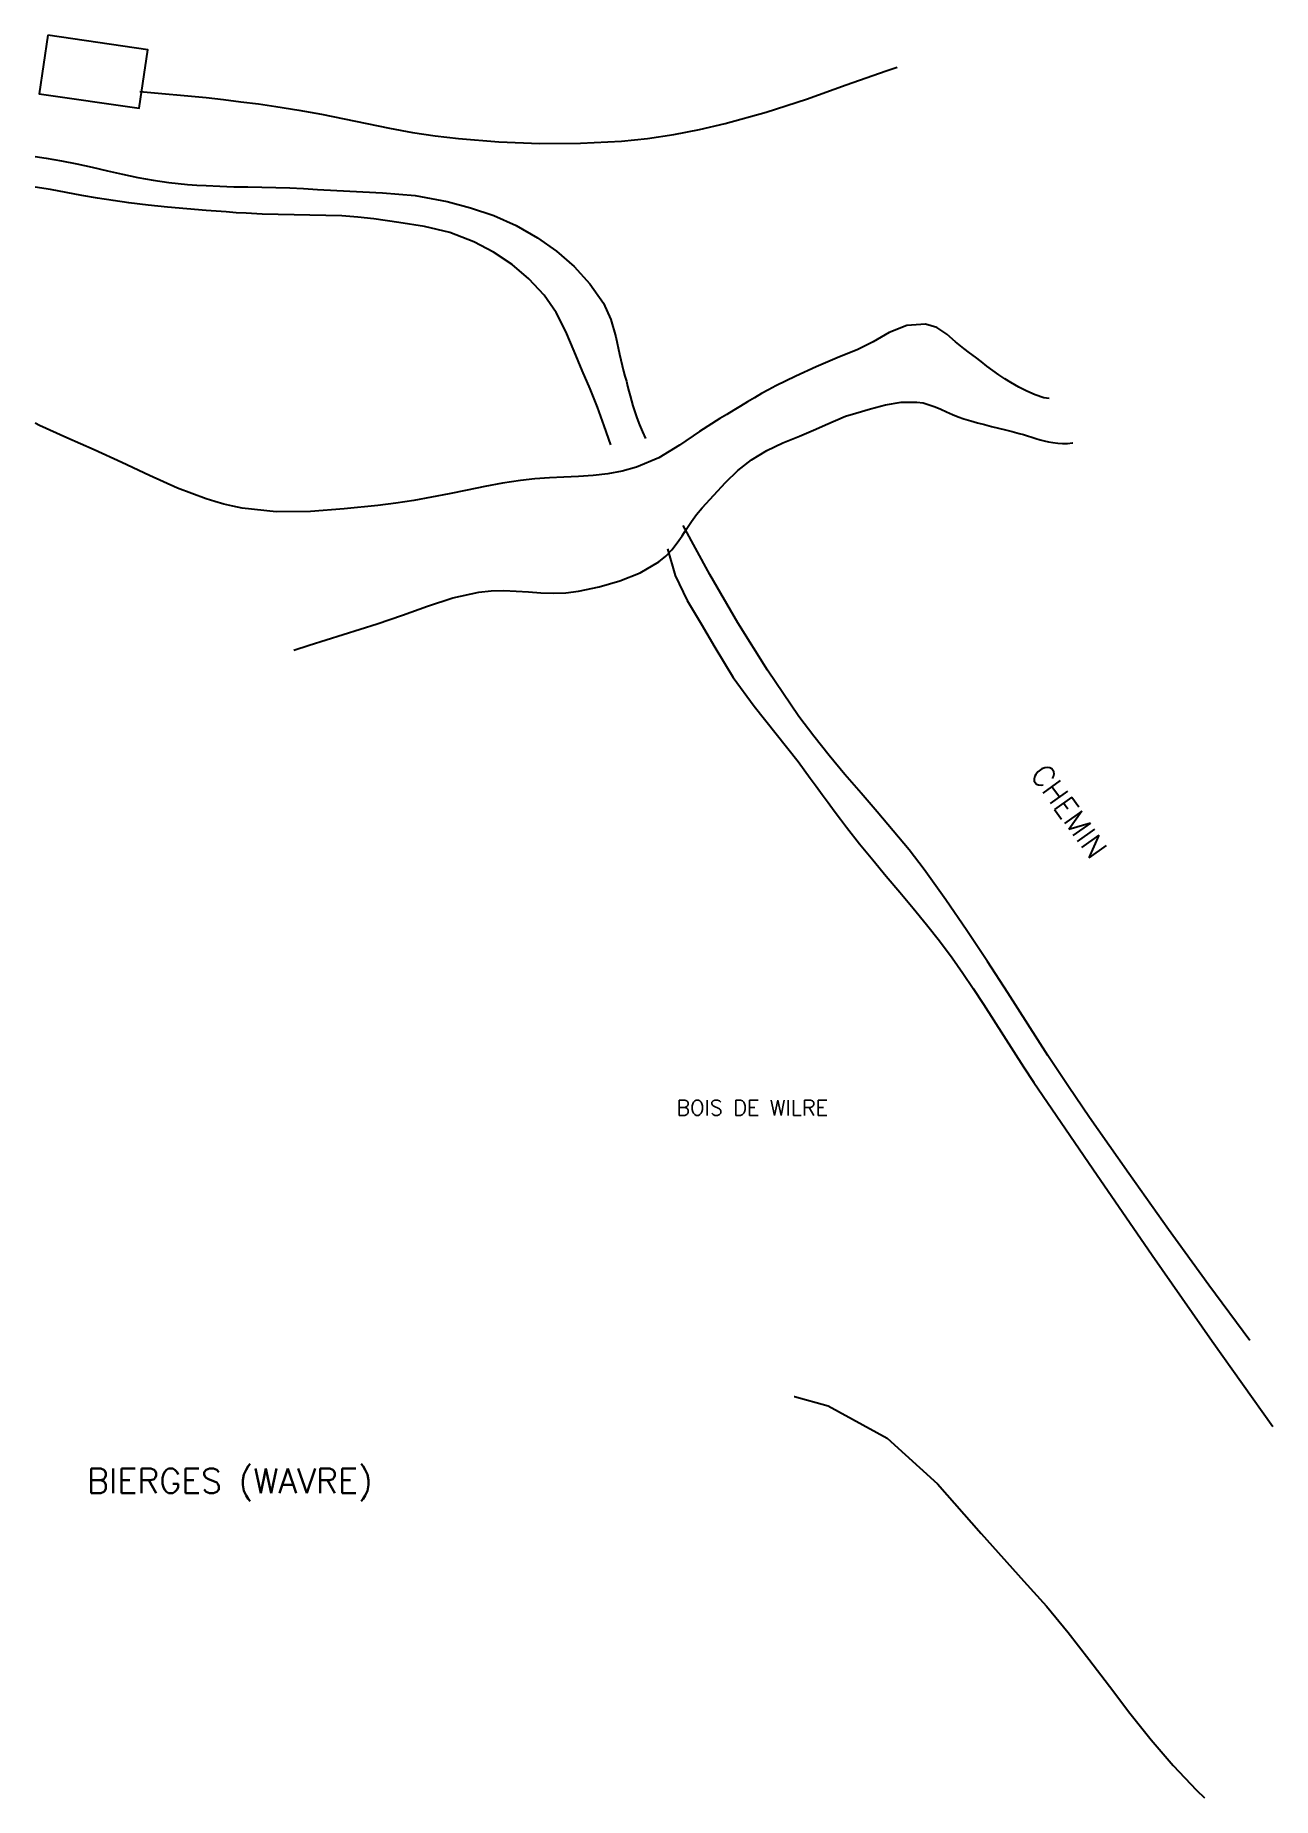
# Model space of a CAD drawing. Header units: millimetres. Extents: x 164000 to 165001, y 157998 to 159001.
# Drawn here: x 164000 to 164101.4, y 158478.2 to 158622.6 of the extents above; entities that cross this region are included whole.
import ezdxf
from ezdxf.enums import TextEntityAlignment as Align

# ---------------------------------------------------------------- set-up
doc = ezdxf.new("R2010")
doc.units = ezdxf.units.MM
for name, color, linetype in [('W0071', 7, 'CONTINUOUS'), ('W0104', 1, 'CONTINUOUS'), ('W0211', 2, 'CONTINUOUS'), ('W0214', 2, 'CONTINUOUS'), ('W0515', 5, 'CONTINUOUS'), ('W0980', 7, 'CONTINUOUS'), ('W0983', 7, 'CONTINUOUS'), ('W0989', 7, 'CONTINUOUS')]:
    doc.layers.add(name, color=color, linetype=linetype)
doc.styles.get("Standard").update_dxf_attribs({"font": 'romans.shx', "width": 0.85})

msp = doc.modelspace()

# ---------------------------------------------------------------- texts
at = {"layer": 'W0980'}
msp.add_text('BIERGES (WAVRE)', height=2, dxfattribs=at).set_placement((164015.95, 158503.99), align=Align.MIDDLE)
at = {"layer": 'W0983'}
msp.add_text('BOIS DE WILRE', height=1.25, dxfattribs=at).set_placement((164058.77, 158534.7), align=Align.MIDDLE_CENTER)
at = {"layer": 'W0989'}
msp.add_text('CHEMIN', height=1.75, rotation=305.3661, dxfattribs=at).set_placement((164081.5, 158562.01))

# ---------------------------------------------------------------- linework, layer by layer
at = {"layer": 'W0071'}
for points in [[(164000, 158612.63), (164000.89, 158612.5), (164002.15, 158612.28), (164003.41, 158612.02), (164004.66, 158611.74), (164005.91, 158611.46), (164007.16, 158611.17), (164008.41, 158610.91), (164009.68, 158610.68), (164010.95, 158610.5), (164011.71, 158610.42), (164012.47, 158610.34), (164013.24, 158610.28), (164014, 158610.24)], [(164014, 158608.21), (164012.42, 158608.34), (164010.84, 158608.48), (164009.26, 158608.65), (164007.68, 158608.83), (164006.39, 158609.01), (164005.1, 158609.22), (164003.82, 158609.44), (164002.54, 158609.68), (164001.25, 158609.91), (164000, 158610.12)], [(164014, 158610.24), (164015.14, 158610.19), (164016.28, 158610.15), (164017.43, 158610.13), (164018.57, 158610.11), (164019.71, 158610.08), (164020.86, 158610.05), (164022, 158610), (164023.14, 158609.93), (164025.79, 158609.79), (164028.46, 158609.66), (164031.13, 158609.42), (164033.76, 158608.94), (164035.69, 158608.42), (164037.59, 158607.78), (164039.43, 158606.97), (164041.18, 158605.96), (164042.73, 158604.86), (164044.17, 158603.6), (164045.47, 158602.19), (164046.57, 158600.62), (164047.19, 158599.28), (164047.59, 158597.86), (164047.89, 158596.42), (164048.23, 158595.03), (164048.34, 158594.63), (164048.45, 158594.22), (164048.55, 158593.82), (164048.65, 158593.41), (164048.75, 158593.01), (164048.86, 158592.6), (164048.98, 158592.2), (164049.11, 158591.8), (164049.31, 158591.22), (164049.54, 158590.65), (164049.78, 158590.08), (164050.03, 158589.53)], [(164047.17, 158589.01), (164046.64, 158590.56), (164046.08, 158592.09), (164045.48, 158593.6), (164044.83, 158595.1), (164044.17, 158596.68), (164043.5, 158598.28), (164042.71, 158599.84), (164041.71, 158601.27), (164040.46, 158602.6), (164039.08, 158603.78), (164037.57, 158604.79), (164035.96, 158605.64), (164033.97, 158606.4), (164031.9, 158606.9), (164029.81, 158607.23), (164027.74, 158607.51), (164026.43, 158607.66), (164025.13, 158607.75), (164023.82, 158607.8), (164022.51, 158607.83), (164021.21, 158607.84), (164019.9, 158607.86), (164018.6, 158607.9), (164017.29, 158607.97), (164016.47, 158608.02), (164015.65, 158608.08), (164014.82, 158608.14), (164014, 158608.21)], [(164099.55, 158515.64), (164096.2, 158520.16), (164092.9, 158524.72), (164089.63, 158529.3), (164086.41, 158533.91), (164084.69, 158536.43), (164083.01, 158538.98), (164081.36, 158541.54), (164079.71, 158544.11), (164078.05, 158546.67), (164076.36, 158549.22), (164074.63, 158551.73), (164072.85, 158554.21), (164071.62, 158555.82), (164070.33, 158557.39), (164069.02, 158558.93), (164067.69, 158560.46), (164066.37, 158561.99), (164065.07, 158563.54), (164063.81, 158565.13), (164062.6, 158566.76), (164060.03, 158570.54), (164057.59, 158574.41), (164055.29, 158578.37), (164053.12, 158582.4)], [(164051.83, 158580.49), (164052.44, 158578.3), (164053.44, 158576.26), (164054.59, 158574.33), (164055.69, 158572.43), (164057.2, 158569.94), (164058.93, 158567.6), (164060.74, 158565.33), (164062.52, 158563.05), (164063.02, 158562.39), (164063.51, 158561.71), (164064.01, 158561.04), (164064.5, 158560.36), (164064.99, 158559.69), (164065.49, 158559.01), (164065.99, 158558.34), (164066.5, 158557.68), (164067.56, 158556.33), (164068.65, 158555), (164069.75, 158553.68), (164070.86, 158552.36), (164071.96, 158551.04), (164073.05, 158549.71), (164074.12, 158548.36), (164075.15, 158546.98), (164076.04, 158545.73), (164076.89, 158544.47), (164077.73, 158543.19), (164078.55, 158541.9), (164079.36, 158540.61), (164080.18, 158539.32), (164081.01, 158538.04), (164081.85, 158536.77), (164086.68, 158529.68), (164091.55, 158522.61), (164096.47, 158515.58), (164101.43, 158508.59)]]:
    msp.add_lwpolyline(points, dxfattribs=at)
at = {"layer": 'W0104'}
msp.add_lwpolyline([(164001.02, 158622.56), (164000.33, 158617.77), (164008.52, 158616.59), (164009.22, 158621.37)], close=True, dxfattribs=at)
at = {"layer": 'W0211'}
msp.add_lwpolyline([(164062.2, 158511.05), (164062.22, 158511.05), (164064.98, 158510.29), (164069.84, 158507.63), (164073.96, 158503.9), (164077.53, 158499.81), (164081.02, 158495.91), (164082.89, 158493.86), (164084.67, 158491.72), (164086.37, 158489.53), (164088.05, 158487.31), (164089.73, 158485.1), (164091.46, 158482.92), (164093.27, 158480.81), (164095.19, 158478.79), (164095.83, 158478.17)], dxfattribs=at)
at = {"layer": 'W0214'}
for points in [[(164014, 158617.45), (164015.43, 158617.29), (164016.86, 158617.11), (164018.29, 158616.93), (164019.72, 158616.73), (164021.6, 158616.43), (164023.46, 158616.08), (164025.32, 158615.71), (164027.18, 158615.32), (164029.04, 158614.95), (164030.91, 158614.6), (164032.79, 158614.31), (164034.68, 158614.09), (164038.01, 158613.83), (164041.35, 158613.7), (164044.7, 158613.71), (164048.04, 158613.88), (164050.19, 158614.1), (164052.33, 158614.42), (164054.45, 158614.84), (164056.56, 158615.32), (164059.91, 158616.25), (164063.21, 158617.33), (164066.48, 158618.49), (164069.76, 158619.64), (164070.64, 158619.95)], [(164008.57, 158617.96), (164014, 158617.45)]]:
    msp.add_lwpolyline(points, dxfattribs=at)
at = {"layer": 'W0515'}
for points in [[(164083.12, 158592.8), (164082.68, 158592.86), (164081.96, 158593.09), (164081.27, 158593.39), (164080.61, 158593.74), (164079.97, 158594.1), (164079.46, 158594.42), (164078.97, 158594.75), (164078.48, 158595.1), (164078.01, 158595.46), (164077.54, 158595.83), (164077.07, 158596.19), (164076.59, 158596.54), (164076.1, 158596.89), (164075.42, 158597.44), (164074.71, 158598.07), (164073.9, 158598.62), (164072.98, 158598.9), (164071.44, 158598.78), (164069.99, 158598.2), (164068.67, 158597.45), (164067.42, 158596.82), (164065.72, 158596.12), (164064.02, 158595.4), (164062.34, 158594.64), (164060.69, 158593.83), (164060.1, 158593.52), (164059.52, 158593.2), (164058.95, 158592.86), (164058.38, 158592.52), (164057.81, 158592.18), (164057.25, 158591.83), (164056.68, 158591.49), (164056.11, 158591.15), (164054.46, 158590.1), (164052.82, 158588.98), (164051.11, 158587.95), (164049.28, 158587.16), (164048.11, 158586.84), (164046.92, 158586.62), (164045.72, 158586.48), (164044.52, 158586.41), (164043.33, 158586.36), (164042.14, 158586.31), (164040.95, 158586.23), (164039.77, 158586.09), (164038.3, 158585.86), (164036.84, 158585.59), (164035.39, 158585.3), (164033.94, 158585), (164032.48, 158584.71), (164031.02, 158584.44), (164029.55, 158584.22), (164028.07, 158584.04), (164025.32, 158583.77), (164022.55, 158583.55), (164019.75, 158583.52), (164016.96, 158583.82), (164016.21, 158583.97), (164015.47, 158584.15), (164014.73, 158584.35), (164014, 158584.57)], [(164021.19, 158572.19), (164022.46, 158572.59), (164025.25, 158573.46), (164028.04, 158574.33), (164030.09, 158575.04), (164032.14, 158575.79), (164034.23, 158576.46), (164036.36, 158576.93), (164037.38, 158577.04), (164038.4, 158577.06), (164039.42, 158577.02), (164040.44, 158576.95), (164041.45, 158576.88), (164042.47, 158576.85), (164043.5, 158576.89), (164044.52, 158577.02), (164046.23, 158577.37), (164047.93, 158577.85), (164049.58, 158578.51), (164051.12, 158579.42), (164051.68, 158579.88), (164052.17, 158580.41), (164052.62, 158580.97), (164053.03, 158581.56), (164053.41, 158582.14), (164053.8, 158582.73), (164054.21, 158583.3), (164054.66, 158583.84), (164055.61, 158584.88), (164056.57, 158585.92), (164057.6, 158586.9), (164058.71, 158587.77), (164059.97, 158588.53), (164061.29, 158589.16), (164062.64, 158589.72), (164063.98, 158590.29), (164064.78, 158590.65), (164065.59, 158591.01), (164066.41, 158591.34), (164067.25, 158591.61), (164068.46, 158591.96), (164069.7, 158592.28), (164070.97, 158592.49), (164072.26, 158592.5), (164072.78, 158592.43), (164073.28, 158592.29), (164073.77, 158592.12), (164074.24, 158591.92), (164074.7, 158591.7), (164075.17, 158591.49), (164075.64, 158591.3), (164076.12, 158591.13), (164076.68, 158590.96), (164077.24, 158590.81), (164077.81, 158590.66), (164078.38, 158590.51), (164078.95, 158590.37), (164079.52, 158590.23), (164080.08, 158590.09), (164080.65, 158589.94), (164080.99, 158589.85), (164081.34, 158589.74), (164081.68, 158589.63), (164082.02, 158589.53), (164082.36, 158589.42), (164082.71, 158589.33), (164083.06, 158589.25), (164083.41, 158589.19), (164083.81, 158589.14), (164084.21, 158589.12), (164084.61, 158589.12), (164085.01, 158589.16), (164085.05, 158589.16)], [(164014, 158584.57), (164011.65, 158585.45), (164009.36, 158586.48), (164007.1, 158587.56), (164004.83, 158588.6), (164002.59, 158589.58), (164000.36, 158590.59), (164000, 158590.77)]]:
    msp.add_lwpolyline(points, dxfattribs=at)

msp.set_redraw_order([(e.dxf.handle, doc.entitydb.next_handle()) for e in msp.query("TEXT MTEXT ATTDEF DIMENSION ARC_DIMENSION")])  # texts and dimensions are drawn at this point

doc.saveas('drawing.dxf')
